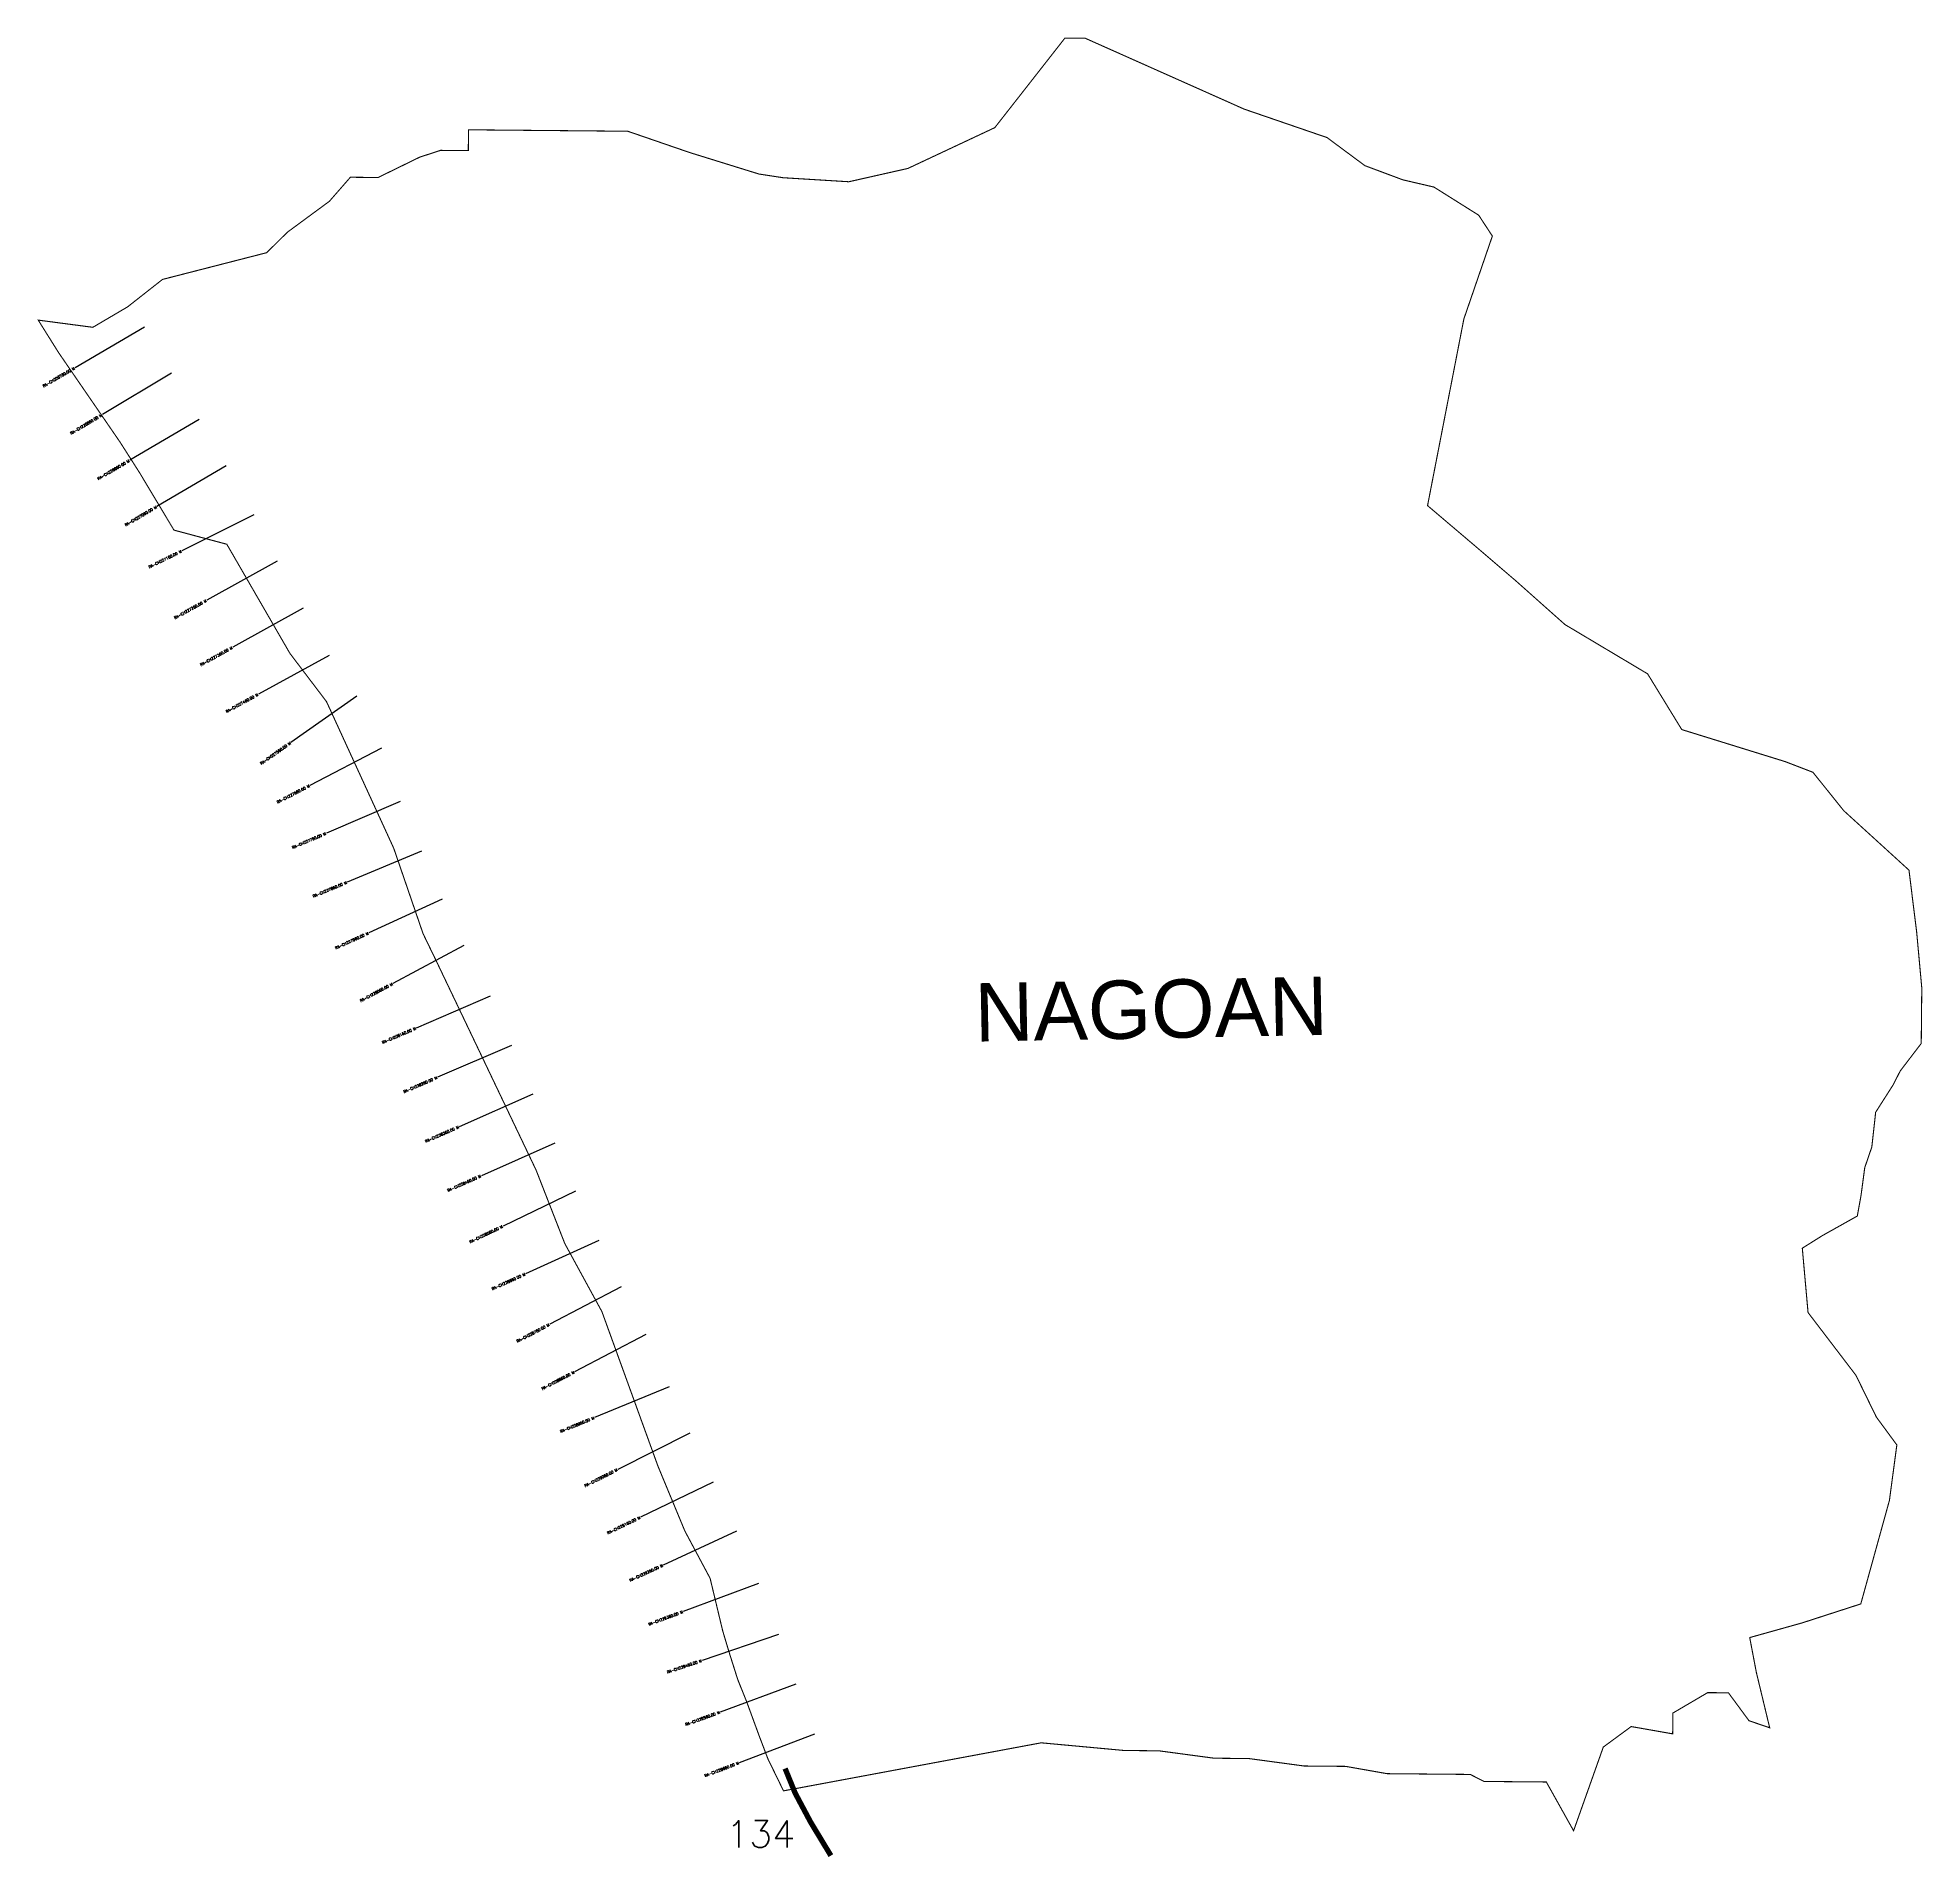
# Model space of a CAD drawing. Header units: metres. Extents: x 277335 to 280848, y 2056985 to 2060377.
import ezdxf
from ezdxf.enums import TextEntityAlignment as Align

# ---------------------------------------------------------------- set-up
doc = ezdxf.new("R2010")
doc.units = ezdxf.units.M
doc.header["$MEASUREMENT"] = 0
for name, color, linetype in [('ARTIFICIALLY PROTECTED', 4, 'Continuous'), ('CS', 134, 'Continuous'), ('CSMark', 6, 'Continuous'), ('VILLAGE NAME', 250, 'Continuous')]:
    doc.layers.add(name, color=color, linetype=linetype)
doc.styles.get("Standard").update_dxf_attribs({"font": 'simplex.shx'})

msp = doc.modelspace()

# ---------------------------------------------------------------- linework, layer by layer
at = {"color": 6, "const_width": 2, "flags": 128}
msp.add_lwpolyline([(277336.3, 2059850.9), (277438.1, 2059837.5), (277502.9, 2059875.6), (277567.9, 2059926.7), (277762, 2059976.5), (277801, 2060014.9), (277879, 2060072.3), (277918.1, 2060117.1), (277969.7, 2060116.6), (278047.5, 2060154.6), (278086.3, 2060167.2), (278137.9, 2060166.7), (278138.3, 2060205.5), (278435.1, 2060202.8), (278550.9, 2060163), (278679.6, 2060123.1), (278724.7, 2060116.2), (278847.2, 2060108.7), (278957.2, 2060133.5), (279119.2, 2060209.5), (279249.7, 2060376.1), (279287.7, 2060376.1), (279564.6, 2060252.7), (279584.1, 2060244), (279738.5, 2060191), (279809, 2060138.7), (279879.7, 2060112.3), (279937.7, 2060098.8), (280021.1, 2060046.4), (280046.6, 2060007.5), (279993.5, 2059853.1), (279925.8, 2059505.3), (280014.3, 2059430.2), (280089.7, 2059365.7), (280182, 2059283.6), (280336, 2059191.8), (280399.6, 2059088), (280592.7, 2059028.2), (280644.1, 2059008.4), (280701.5, 2058936.9), (280823.1, 2058826.1), (280837.4, 2058711.2), (280847, 2058606.5), (280846.5, 2058558.6), (280846, 2058503.2), (280806.8, 2058451.9), (280793.7, 2058426.2), (280761, 2058374.9), (280753.9, 2058310.4), (280740.7, 2058271.8), (280735.2, 2058230.8), (280733.8, 2058220.3), (280726.8, 2058181.6), (280694.3, 2058163.4), (280661.8, 2058145.2), (280624.3, 2058121.7), (280635, 2058001.8), (280724.3, 2057884.8), (280762.3, 2057807.1), (280800.5, 2057755.1), (280786.7, 2057651.9), (280733.3, 2057458.9), (280665.3, 2057436.9), (280624.2, 2057423.6), (280526.3, 2057396.2), (280538.6, 2057331.5), (280550, 2057284.2), (280563.5, 2057228.1), (280524.9, 2057241.3), (280486.6, 2057293.3), (280447.9, 2057293.6), (280383, 2057255.5), (280382.7, 2057216.8), (280305.4, 2057230.4), (280253.4, 2057192.2), (280198, 2057036.2), (280147.2, 2057127.1), (280031.1, 2057128.1), (280005.4, 2057141.2), (279850.5, 2057142.6), (279773.2, 2057156.2), (279695.8, 2057156.9), (279592.6, 2057170.8), (279528.1, 2057171.4), (279425, 2057185.2), (279360.5, 2057185.8), (279205.7, 2057200.1), (278725.4, 2057110.6), (278696.3, 2057170.3), (278679.8, 2057213.7), (278657.1, 2057275.7), (278640.1, 2057318), (278623.5, 2057370.5), (278612.1, 2057408.6), (278601.4, 2057453.2), (278588.6, 2057506.6), (278541.6, 2057594.6), (278491.5, 2057715.3), (278386.9, 2058003.6), (278317.8, 2058130.2), (278264.3, 2058267.1), (278077.7, 2058657.9), (278053.5, 2058707.9), (278007, 2058843.3), (277998.9, 2058866.9), (277915.6, 2059048.5), (277873.6, 2059140.1), (277805.5, 2059229.8), (277687.8, 2059433.3), (277589.3, 2059459.6), (277526, 2059565.3), (277488.8, 2059623.6), (277374.4, 2059790.1), (277336.3, 2059850.9)], dxfattribs=at)
at = {"layer": 'ARTIFICIALLY PROTECTED', "const_width": 10, "flags": 128}
msp.add_lwpolyline([(278728.4, 2057152.2), (278747, 2057106.6), (278775.9, 2057052.4), (278813.7, 2056989.9)], dxfattribs=at)
at = {"layer": 'CS'}
for p, q in [((277534.5, 2059837.7), (277404.9, 2059762.2)), ((277584.5, 2059752.2), (277455.9, 2059675)), ((277636.2, 2059665.9), (277506.9, 2059589.8)), ((277686.9, 2059579.7), (277557.6, 2059503.7)), ((277738.4, 2059488), (277604.1, 2059421)), ((277781.9, 2059401.5), (277650.6, 2059329)), ((277830.3, 2059314), (277699, 2059241.4)), ((277878.5, 2059226), (277746.9, 2059154)), ((277930, 2059150.5), (277807.4, 2059064.1)), ((277975.9, 2059053.1), (277842.8, 2058984)), ((278011.2, 2058954.1), (277873.3, 2058895)), ((278050.6, 2058861.5), (277912.2, 2058803.6)), ((278088.9, 2058772), (277952.6, 2058709.3)), ((278129.5, 2058685.7), (277997.4, 2058614.7)), ((278178.5, 2058591.4), (278040.8, 2058531.9)), ((278218.2, 2058499.6), (278080.5, 2058440.1)), ((278258.2, 2058408.4), (278120.8, 2058348.1)), ((278299.3, 2058317.5), (278162.2, 2058256.8)), ((278337.9, 2058227.8), (278202.7, 2058162.8)), ((278381.4, 2058136), (278244.8, 2058074)), ((278422.6, 2058049.5), (278289.7, 2057979.9)), ((278469, 2057960.9), (278336.1, 2057891.3)), ((278512, 2057863.1), (278373.2, 2057806.1)), ((278550.5, 2057777.2), (278416.5, 2057709.6)), ((278594.1, 2057685.8), (278459, 2057620.5)), ((278637.6, 2057594.4), (278501.4, 2057531.4)), ((278679, 2057497.1), (278538.4, 2057444.8)), ((278715.8, 2057401.8), (278573.8, 2057353.6)), ((278748.3, 2057309.1), (278607.4, 2057257.5)), ((278783.2, 2057216.4), (278643, 2057163.1))]:
    msp.add_line(p, q, dxfattribs=at)

# ---------------------------------------------------------------- texts
at = {"insert": (278618.5, 2057055.2), "char_height": 50, "attachment_point": 1}
msp.add_mtext_dynamic_manual_height_columns('134', width=84.374, gutter_width=1, heights=[74.2], dxfattribs=at)
at = {"layer": 'CSMark'}
for s, rotation, p in [('RA-CH226760.00 M', 30.2426, (277404, 2059761.7)), ('RA-CH226860.00 M', 30.9825, (277455, 2059674.5)), ('RA-CH226960.00 M', 30.4615, (277506.1, 2059589.3)), ('RA-CH227060.00 M', 30.4615, (277556.8, 2059503.1)), ('RA-CH227160.00 M', 26.5218, (277603.3, 2059420.6)), ('RA-CH227260.00 M', 28.9298, (277649.7, 2059328.5)), ('RA-CH227360.00 M', 28.9298, (277698.1, 2059241)), ('RA-CH227460.00 M', 28.6726, (277746, 2059153.6)), ('RA-CH227560.00 M', 35.1773, (277806.6, 2059063.5)), ('RA-CH227660.00 M', 27.421, (277841.9, 2058983.6)), ('RA-CH227760.00 M', 23.2038, (277872.4, 2058894.6)), ('RA-CH227860.00 M', 22.6881, (277911.3, 2058803.3)), ('RA-CH227960.00 M', 24.6757, (277951.7, 2058708.9)), ('RA-CH228060.00 M', 28.2528, (277996.5, 2058614.3)), ('RA-CH228160.00 M', 23.3822, (278039.9, 2058531.5)), ('RA-CH228260.00 M', 23.3822, (278079.6, 2058439.7)), ('RA-CH228360.00 M', 23.6958, (278119.9, 2058347.7)), ('RA-CH228460.00 M', 23.8865, (278161.3, 2058256.4)), ('RA-CH228560.00 M', 25.6811, (278201.8, 2058162.4)), ('RA-CH228660.00 M', 24.4043, (278243.9, 2058073.6)), ('RA-CH228760.00 M', 27.6413, (278288.8, 2057979.5)), ('RA-CH228860.00 M', 27.6413, (278335.2, 2057890.9)), ('RA-CH228960.00 M', 22.345, (278372.3, 2057805.7)), ('RA-CH229060.00 M', 26.7658, (278415.6, 2057709.2)), ('RA-CH229160.00 M', 25.8064, (278458.1, 2057620.1)), ('RA-CH229260.00 M', 24.8214, (278500.5, 2057531)), ('RA-CH229360.00 M', 20.4341, (278537.5, 2057444.4)), ('RA-CH229460.00 M', 18.7248, (278572.8, 2057353.3)), ('RA-CH229560.00 M', 20.1284, (278606.5, 2057257.2)), ('RA-CH229660.00 M', 20.8367, (278642.1, 2057162.7))]:
    msp.add_text(s, height=5, rotation=rotation, dxfattribs=at).set_placement(p, align=Align.MIDDLE_RIGHT)
at = {"layer": 'VILLAGE NAME', "insert": (279080.4, 2058615.2), "char_height": 108.748, "attachment_point": 1, "rotation": 1.1028}
msp.add_mtext_dynamic_manual_height_columns('{\\fArial|b0|i0|c0|p34;NAGOAN}', width=726.929, gutter_width=543.7, heights=[0], dxfattribs=at)

doc.saveas('drawing.dxf')
